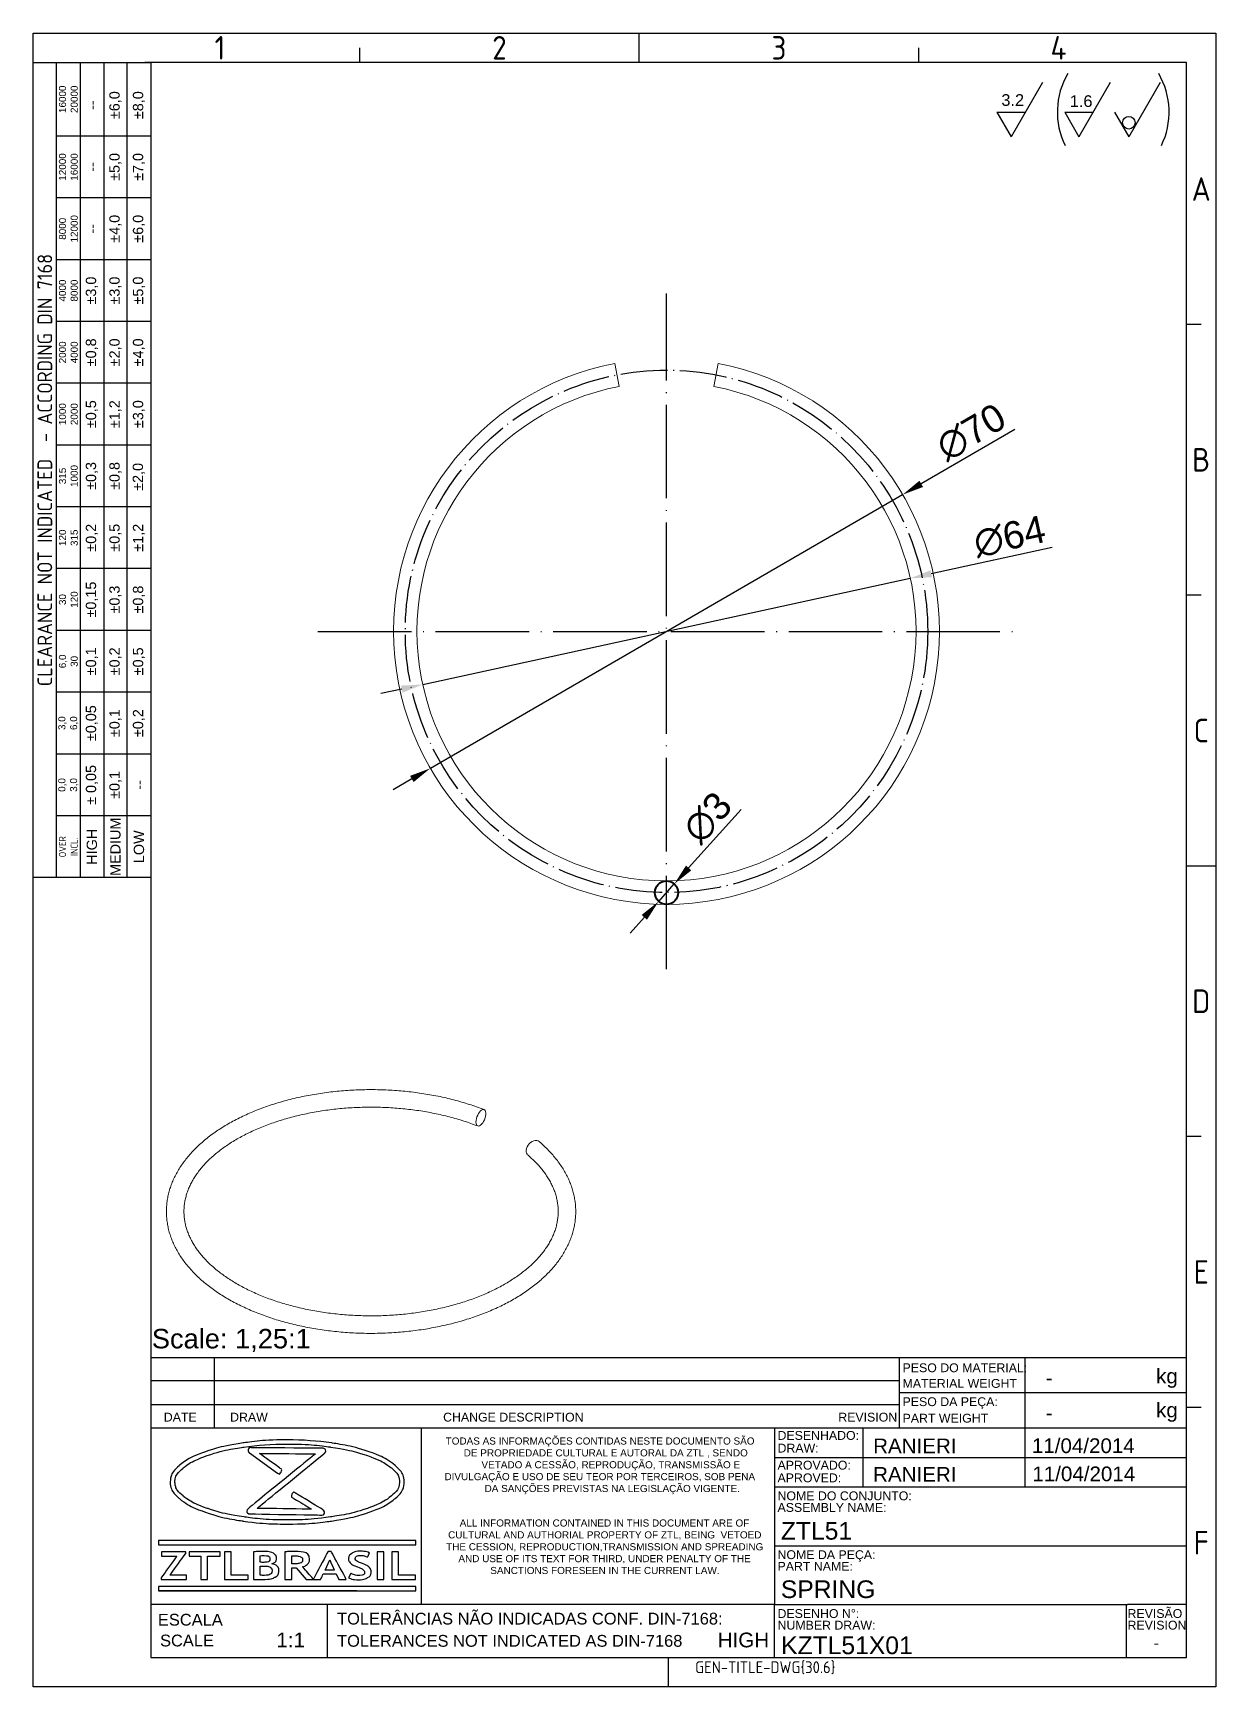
# Model space of a CAD drawing. Header units: millimetres. Extents: x 4502 to 4654, y 1307 to 1519.
import ezdxf
from ezdxf.enums import TextEntityAlignment as Align

# ---------------------------------------------------------------- set-up
doc = ezdxf.new("R2010")
doc.units = ezdxf.units.MM
doc.linetypes.add('ACAD_ISO02W100', pattern=[15, 12, -3])
doc.linetypes.add('ACAD_ISO04W100', pattern=[30, 24, -3, 0, -3])
for name, color, linetype, lineweight in [('AM_0', 7, 'Continuous', 40), ('AM_4', 1, 'ACAD_ISO04W100', 25), ('AM_5', 5, 'Continuous', 25), ('AM_8', 40, 'ACAD_ISO02W100', 35)]:
    doc.layers.add(name, color=color, linetype=linetype, lineweight=lineweight)
doc.layers.add('Camada 1', color=7, linetype='Continuous')
doc.styles.add('ACISOTS', font='isocp.shx', dxfattribs={"height": 1})
doc.styles.get("Standard").update_dxf_attribs({"font": 'arial.ttf'})
doc.dimstyles.new('ISO-25', dxfattribs={"dimtxt": 3.5, "dimasz": 2.75, "dimexe": 1.25, "dimexo": 0.625, "dimtad": 1, "dimtxsty": 'Standard', "dimcen": 2.5, "dimadec": 0, "dimazin": 0, "dimtfac": 1, "dimtmove": 0, "dimatfit": 3, "dimfxl": 1, "dimarcsym": 0})

msp = doc.modelspace()

# ---------------------------------------------------------------- texts
at = {"color": 135, "lineweight": 25, "style": 'ACISOTS'}
for s, p in [('1', (4526.273, 1517.285)), ('2', (4562.125, 1517.285)), ('3', (4597.978, 1517.285)), ('4', (4633.831, 1517.285)), ('A', (4652.134, 1499.17)), ('B', (4652.134, 1464.45)), ('C', (4652.134, 1429.73)), ('D', (4652.134, 1395.009)), ('E', (4652.134, 1360.289)), ('F', (4652.134, 1325.569))]:
    msp.add_text(s, height=3.019, dxfattribs=at).set_placement(p, align=Align.MIDDLE)
for s, height, p in [('PESO DO MATERIAL:', 1.13219, (4613.83, 1347.441)), ('kg', 1.887, (4646.347, 1345.993)), ('MATERIAL WEIGHT', 1.13219, (4613.83, 1345.436)), ('PESO DA PEÇA:', 1.13219, (4613.83, 1343.09)), ('kg', 1.887, (4646.347, 1341.64)), ('DATE', 1.1322, (4519.076, 1341.109)), ('DRAW', 1.1322, (4527.582, 1341.109)), ('CHANGE DESCRIPTION', 1.13219, (4554.9, 1341.109)), ('REVISION', 1.1322, (4605.583, 1341.109)), ('PART WEIGHT', 1.13219, (4613.83, 1340.977)), ('DESENHADO:', 1.1322, (4597.792, 1338.763)), ('DRAW:', 1.1322, (4597.792, 1337.134)), ('APROVADO:', 1.1322, (4597.792, 1334.95)), ('APROVED:', 1.1322, (4597.792, 1333.321)), ('NOME DO CONJUNTO:', 1.13219, (4597.792, 1331.017)), ('ASSEMBLY NAME:', 1.13219, (4597.792, 1329.527)), ('NOME DA PEÇA:', 1.13219, (4597.792, 1323.47)), ('PART NAME:', 1.1322, (4597.792, 1321.979)), ('REVISÃO', 1.1322, (4642.682, 1315.922)), ('ESCALA', 1.5096, (4518.319, 1314.939)), ('TOLERÂNCIAS NÃO INDICADAS CONF. DIN-7168:', 1.50958, (4541.298, 1315.08)), ('DESENHO N%%d:', 1.13219, (4597.792, 1315.922)), ('NUMBER DRAW:', 1.13219, (4597.792, 1314.431)), ('REVISION', 1.1322, (4642.682, 1314.431)), ('SCALE', 1.5096, (4518.592, 1312.272)), ('TOLERANCES NOT INDICATED AS DIN-7168', 1.50958, (4541.298, 1312.231))]:
    msp.add_text(s, height=height).set_placement(p)
at = {"color": 135, "lineweight": 25, "attachment_point": 5, "rotation": 90}
for s, insert, char_height, width in [('16000\\P20000', (4506.837, 1510.681), 0.9057, 9.43488), ('--', (4509.856, 1509.926), 1.3209, 7.9253), ('±6,0', (4512.875, 1509.926), 1.3209, 7.9253), ('±8,0', (4515.895, 1509.926), 1.3209, 7.9253), ('12000\\P16000', (4506.837, 1502.001), 0.9057, 7.9253), ('--', (4509.856, 1502.001), 1.3209, 7.9253), ('±5,0', (4512.875, 1502.001), 1.3209, 7.9253), ('±7,0', (4515.895, 1502.001), 1.3209, 7.9253), ('8000\\P12000', (4506.837, 1494.075), 0.9057, 7.9253), ('±4,0', (4512.875, 1494.075), 1.3209, 7.9253), ('±6,0', (4515.895, 1494.075), 1.3209, 7.9253), ('--', (4509.856, 1494.075), 1.3209, 7.9253), ('{\\Fisocp.shx|c0;CLEARANCE NOT INDICATED  - ACCORDING DIN 7168}', (4503.818, 1463.129), 1.88698, 104.53847), ('4000\\P8000', (4506.837, 1486.15), 0.9057, 7.9253), ('±3,0', (4509.856, 1486.15), 1.3209, 7.9253), ('±3,0', (4512.875, 1486.15), 1.3209, 7.9253), ('±5,0', (4515.895, 1486.15), 1.3209, 7.9253), ('2000\\P4000', (4506.837, 1478.225), 0.9057, 7.9253), ('±0,8', (4509.856, 1478.225), 1.3209, 7.9253), ('±2,0', (4512.875, 1478.225), 1.3209, 7.9253), ('±4,0', (4515.895, 1478.225), 1.3209, 7.9253), ('±0,5', (4509.856, 1470.3), 1.3209, 7.9253), ('±1,2', (4512.875, 1470.3), 1.3209, 7.9253), ('±3,0', (4515.895, 1470.3), 1.3209, 7.9253), ('1000\\P2000', (4506.837, 1470.3), 0.9057, 7.9253), ('315\\P1000', (4506.837, 1462.374), 0.9057, 7.9253), ('±0,3', (4509.856, 1462.374), 1.3209, 7.9253), ('±0,8', (4512.875, 1462.374), 1.3209, 7.9253), ('±2,0', (4515.87, 1462.256), 1.3209, 7.9253), ('120\\P315', (4506.837, 1454.449), 0.9057, 7.9253), ('±0,2', (4509.856, 1454.449), 1.3209, 7.9253), ('±0,5', (4512.875, 1454.449), 1.3209, 7.9253), ('±1,2', (4515.895, 1454.449), 1.3209, 7.9253), ('±0,15', (4509.856, 1446.524), 1.3209, 7.9253), ('30\\P120', (4506.837, 1446.524), 0.9057, 7.9253), ('±0,3', (4512.875, 1446.524), 1.3209, 7.9253), ('±0,8', (4515.895, 1446.524), 1.3209, 7.9253), ('±0,1', (4509.856, 1438.598), 1.3209, 7.9253), ('±0,2', (4512.875, 1438.598), 1.3209, 7.9253), ('±0,5', (4515.895, 1438.598), 1.3209, 7.9253), ('6,0\\P30', (4506.837, 1438.598), 0.9057, 7.9253), ('±0,05', (4509.856, 1430.673), 1.3209, 7.9253), ('±0,1', (4512.875, 1430.673), 1.3209, 7.9253), ('±0,2', (4515.895, 1430.673), 1.3209, 7.9253), ('3,0\\P6,0', (4506.837, 1430.673), 0.9057, 7.9253), ('0,0\\P3,0', (4506.837, 1422.748), 0.9057, 7.9253), ('± 0,05', (4509.856, 1422.748), 1.3209, 7.9253), ('\\pt4.79529;±0,1', (4512.875, 1422.748), 1.32088, 7.9253), ('--', (4515.895, 1422.748), 1.3209, 7.9253), ('HIGH', (4509.856, 1414.822), 1.3209, 7.9253), ('MEDIUM', (4512.875, 1414.822), 1.3209, 7.9253), ('LOW', (4515.895, 1414.822), 1.3209, 7.9253), ('{\\Fisocp.shx|c0;OVER\\PINCL.}', (4506.837, 1414.822), 0.90575, 7.9253)]:
    msp.add_mtext(s, dxfattribs=dict(at, insert=insert, char_height=char_height, width=width))
at = {"ltscale": 0.25, "insert": (4517.54, 1352.991), "char_height": 2.5, "attachment_point": 1}
msp.add_mtext_dynamic_manual_height_columns('Scale: 1,25:1', width=26.74894, gutter_width=12.5, heights=[0], dxfattribs=at)
at = {"linetype": 'Continuous', "char_height": 0.9133, "attachment_point": 1}
for s, width, insert in [('\\pi0.53212;TODAS AS INFORMAÇÕES CONTIDAS NESTE DOCUMENTO SÃO \\P\\pi2.8572;DE PROPRIEDADE CULTURAL E AUTORAL DA ZTL , SENDO \\P\\pi5.1284;VETADO A CESSÃO, REPRODUÇÃO, TRANSMISSÃO E \\P\\pi0.38394;DIVULGAÇÃO E USO DE SEU TEOR POR TERCEIROS, SOB PENA \\P\\pi5.5267;DA SANÇÕES PREVISTAS NA LEGISLAÇÃO VIGENTE.', 57.54943, (4554.689, 1339.072)), ('\\pi2.3426;ALL INFORMATION CONTAINED IN THIS DOCUMENT ARE OF \\P\\pi0.85303;CULTURAL AND AUTHORIAL PROPERTY OF ZTL, BEING  VETOED \\P\\pi0.59481;THE CESSION, REPRODUCTION,TRANSMISSION AND SPREADING \\P\\pi2.17;AND USE OF ITS TEXT FOR THIRD, UNDER PENALTY OF THE \\P\\pi6.2602;SANCTIONS FORESEEN IN THE CURRENT LAW.', 41.77087, (4554.689, 1328.556))]:
    msp.add_mtext_dynamic_manual_height_columns(s, width=width, gutter_width=12.5, heights=[0], dxfattribs=dict(at, insert=insert))
for p in [(4632.179, 1346.723), (4632.179, 1342.232)]:
    msp.add_attdef('-', text='', height=1.887).set_placement(p, align=Align.MIDDLE_LEFT)
for tag, p, height in [('RANIERI', (4610.057, 1337.045), 1.887), ('11/04/2014', (4630.418, 1337.067), 1.887), ('RANIERI', (4610.055, 1333.393), 1.887), ('11/04/2014', (4630.479, 1333.456), 1.887), ('ZTL51', (4598.218, 1325.964), 2.264), ('SPRING', (4598.218, 1318.474), 2.264), ('KZTL51X01', (4598.255, 1311.28), 2.264)]:
    msp.add_attdef(tag, p, '', height=height)
for tag, height, p in [('1:1', 1.887, (4535.35, 1313.098)), ('HIGH', 1.887, (4593.418, 1313.098)), ('-', 1.476, (4646.367, 1312.729))]:
    msp.add_attdef(tag, text='', height=height).set_placement(p, align=Align.MIDDLE_CENTER)
at = {"color": 135, "style": 'ACISOTS'}
msp.add_attdef('GEN-TITLE-DWG{30.6}', (4587.225, 1308.847), '', height=1.51, dxfattribs=at)
at = {"layer": 'AM_5', "char_height": 1.5015, "attachment_point": 1}
for s, insert in [('3.2', (4626.5, 1511.338)), ('1.6', (4635.27, 1511.193))]:
    msp.add_mtext_dynamic_manual_height_columns(s, width=18.23779, gutter_width=12.5, heights=[0], dxfattribs=dict(at, insert=insert))

# ---------------------------------------------------------------- blocks, each defined once
blk = doc.blocks.new('*D21')
at = {"layer": 'AM_5', "color": 0, "lineweight": -2, "ltscale": 0.25, "transparency": 16777216}
for p, q in [((4628.25, 1468.33), (4616.22, 1461.36)), ((4553.27, 1424.89), (4613.84, 1459.98)), ((4550.89, 1423.52), (4548.51, 1422.14))]:
    blk.add_line(p, q, dxfattribs=at)
at = {"layer": 'AM_5', "color": 0, "ltscale": 0.25, "transparency": 16777216}
for points in [[(4615.99, 1461.76), (4616.45, 1460.96), (4613.84, 1459.98)], [(4550.66, 1423.91), (4551.12, 1423.12), (4553.27, 1424.89)]]:
    blk.add_solid(points, dxfattribs=at)
at = {"layer": 'Defpoints', "color": 0, "ltscale": 0.25, "transparency": 16777216}
for p in [(4613.84, 1459.98), (4553.27, 1424.89)]:
    blk.add_point(p, dxfattribs=at)
at = {"layer": 'AM_5', "color": 0, "ltscale": 0.25, "transparency": 16777216, "insert": (4622.64, 1467.98), "char_height": 3.5, "attachment_point": 5, "rotation": 30.0839}
blk.add_mtext('∅70', dxfattribs=at)
blk = doc.blocks.new('*D22')
at = {"layer": 'AM_5', "color": 0, "lineweight": -2, "ltscale": 0.25, "transparency": 16777216}
for p, q in [((4633.01, 1453.21), (4617.51, 1449.84)), ((4552.29, 1435.63), (4614.82, 1449.25)), ((4549.6, 1435.04), (4546.91, 1434.46))]:
    blk.add_line(p, q, dxfattribs=at)
at = {"layer": 'AM_5', "color": 0, "ltscale": 0.25, "transparency": 16777216}
for points in [[(4617.41, 1450.28), (4617.6, 1449.39), (4614.82, 1449.25)], [(4549.5, 1435.49), (4549.7, 1434.59), (4552.29, 1435.63)]]:
    blk.add_solid(points, dxfattribs=at)
at = {"layer": 'Defpoints', "color": 0, "ltscale": 0.25, "transparency": 16777216}
for p in [(4614.82, 1449.25), (4552.29, 1435.63)]:
    blk.add_point(p, dxfattribs=at)
at = {"layer": 'AM_5', "color": 0, "ltscale": 0.25, "transparency": 16777216, "insert": (4627.56, 1454.59), "char_height": 3.5, "attachment_point": 5, "rotation": 12.2905}
blk.add_mtext('∅64', dxfattribs=at)
blk = doc.blocks.new('*D23')
at = {"layer": 'AM_5', "color": 0, "lineweight": -2, "ltscale": 0.25, "transparency": 16777216}
for p, q in [((4593.14, 1419.62), (4586.39, 1412.1)), ((4582.55, 1407.82), (4584.55, 1410.05)), ((4580.71, 1405.78), (4578.88, 1403.73))]:
    blk.add_line(p, q, dxfattribs=at)
at = {"layer": 'AM_5', "color": 0, "ltscale": 0.25, "transparency": 16777216}
for points in [[(4586.05, 1412.41), (4586.73, 1411.79), (4584.55, 1410.05)], [(4580.37, 1406.08), (4581.05, 1405.47), (4582.55, 1407.82)]]:
    blk.add_solid(points, dxfattribs=at)
at = {"layer": 'Defpoints', "color": 0, "ltscale": 0.25, "transparency": 16777216}
for p in [(4584.55, 1410.05), (4582.55, 1407.82)]:
    blk.add_point(p, dxfattribs=at)
at = {"layer": 'AM_5', "color": 0, "ltscale": 0.25, "transparency": 16777216, "insert": (4588.82, 1418.56), "char_height": 3.5, "attachment_point": 5, "rotation": 48.0789}
blk.add_mtext('∅3', dxfattribs=at)

# ---------------------------------------------------------------- dimensions: what is measured, and where the dimension line sits
at = {"layer": 'AM_5', "ltscale": 0.25}
for p1, p2, picture, middle in [((4553.267, 1424.894), (4613.838, 1459.982), '*D21', (4623.901, 1465.812)), ((4552.286, 1435.626), (4614.819, 1449.25), '*D22', (4628.096, 1452.142))]:
    dim = msp.add_diameter_dim_2p(p1=p1, p2=p2, dimstyle='ISO-25', dxfattribs=at)
    dim.commit()
    dim.dimension.update_dxf_attribs({"geometry": picture, "text_midpoint": middle, "dimtype": 163})
dim = msp.add_diameter_dim_2p(p1=(4582.55, 1407.822), p2=(4584.555, 1410.054), dimstyle='ISO-25', dxfattribs=at)
dim.commit()
dim.dimension.update_dxf_attribs({"geometry": '*D23', "text_midpoint": (4588.818, 1418.559)})

# ---------------------------------------------------------------- linework, layer by layer
at = {"color": 135, "lineweight": 25}
for p, q in [((4502.308, 1307.076), (4502.308, 1519.172)), ((4502.308, 1519.172), (4654.021, 1519.172)), ((4580.052, 1515.398), (4580.052, 1519.172)), ((4654.021, 1519.172), (4654.021, 1307.076)), ((4544.199, 1515.398), (4544.199, 1517.285)), ((4615.904, 1515.398), (4615.904, 1517.285)), ((4505.327, 1410.86), (4505.327, 1515.398)), ((4508.347, 1515.398), (4508.347, 1410.86)), ((4511.366, 1515.398), (4511.366, 1410.86)), ((4514.385, 1410.86), (4514.385, 1515.398)), ((4517.404, 1505.963), (4505.327, 1505.963)), ((4517.404, 1498.038), (4505.327, 1498.038)), ((4517.404, 1490.113), (4505.327, 1490.113)), ((4517.404, 1482.188), (4505.327, 1482.188)), ((4652.134, 1481.81), (4650.247, 1481.81)), ((4517.404, 1474.262), (4505.327, 1474.262)), ((4517.404, 1466.337), (4505.327, 1466.337)), ((4517.404, 1458.412), (4505.327, 1458.412)), ((4517.404, 1450.486), (4505.327, 1450.486)), ((4652.134, 1447.09), (4650.247, 1447.09)), ((4517.404, 1442.561), (4505.327, 1442.561)), ((4517.404, 1434.636), (4505.327, 1434.636)), ((4517.404, 1426.71), (4505.327, 1426.71)), ((4517.404, 1418.785), (4505.327, 1418.785)), ((4650.247, 1412.369), (4654.021, 1412.369)), ((4652.134, 1377.649), (4650.247, 1377.649)), ((4652.134, 1342.929), (4650.247, 1342.929)), ((4583.826, 1307.076), (4583.826, 1310.85)), ((4654.021, 1307.076), (4502.308, 1307.076))]:
    msp.add_line(p, q, dxfattribs=at)
for p, q in [((4650.247, 1515.398), (4516.649, 1515.398)), ((4517.404, 1515.398), (4517.404, 1310.85)), ((4650.247, 1310.85), (4650.247, 1515.398)), ((4517.404, 1349.344), (4650.247, 1349.344)), ((4517.404, 1349.344), (4517.404, 1310.85)), ((4517.404, 1349.344), (4613.45, 1349.344)), ((4525.558, 1340.287), (4525.558, 1349.344)), ((4613.45, 1340.287), (4613.45, 1349.344)), ((4629.491, 1349.344), (4629.491, 1344.816)), ((4650.247, 1310.85), (4650.247, 1349.344)), ((4613.45, 1346.325), (4517.404, 1346.325)), ((4613.45, 1344.816), (4650.247, 1344.816)), ((4629.491, 1344.816), (4629.491, 1340.287)), ((4517.404, 1343.306), (4613.45, 1343.306)), ((4517.404, 1340.287), (4597.412, 1340.287)), ((4552.074, 1340.287), (4552.074, 1317.643)), ((4597.412, 1340.287), (4597.412, 1325.946)), ((4597.412, 1340.287), (4650.247, 1340.287)), ((4608.734, 1340.287), (4608.734, 1332.739)), ((4629.491, 1340.287), (4629.491, 1332.739)), ((4597.412, 1336.513), (4650.247, 1336.513)), ((4597.412, 1332.739), (4650.247, 1332.739)), ((4597.412, 1325.946), (4597.412, 1317.643)), ((4597.412, 1325.191), (4650.247, 1325.191)), ((4597.412, 1317.643), (4517.404, 1317.643)), ((4540.048, 1317.643), (4540.048, 1310.85)), ((4597.412, 1310.85), (4597.412, 1317.643)), ((4597.412, 1317.643), (4642.699, 1317.643)), ((4642.514, 1317.643), (4642.514, 1310.85)), ((4650.247, 1317.643), (4642.699, 1317.643)), ((4517.404, 1310.85), (4650.247, 1310.85)), ((4517.404, 1310.85), (4650.247, 1310.85))]:
    msp.add_line(p, q)
at = {"color": 7, "linetype": 'Continuous', "lineweight": 15}
for p, q in [((4577.493, 1473.859), (4576.925, 1476.805)), ((4590.18, 1476.805), (4589.612, 1473.859))]:
    msp.add_line(p, q, dxfattribs=at)
at = {"color": 135, "lineweight": 25}
msp.add_lwpolyline([(4517.404, 1515.398), (4517.404, 1410.86), (4502.308, 1410.86), (4502.308, 1515.398)], close=True, dxfattribs=at)
at = {"color": 7, "linetype": 'Continuous', "lineweight": 15, "flags": 128}
for points in [[(4559.111, 1379.522), (4559.126, 1379.732), (4559.169, 1379.957), (4559.24, 1380.188), (4559.333, 1380.412), (4559.446, 1380.62), (4559.573, 1380.801), (4559.707, 1380.948), (4559.844, 1381.053), (4559.975, 1381.112), (4560.095, 1381.122), (4560.199, 1381.082), (4560.282, 1380.994), (4560.339, 1380.863), (4560.368, 1380.694), (4560.368, 1380.495), (4560.339, 1380.276), (4560.282, 1380.047), (4560.199, 1379.819), (4560.095, 1379.601), (4559.975, 1379.406), (4559.844, 1379.24), (4559.707, 1379.114), (4559.573, 1379.031), (4559.446, 1378.996), (4559.333, 1379.012), (4559.24, 1379.076), (4559.169, 1379.186), (4559.126, 1379.337), (4559.111, 1379.522)], [(4567.2, 1377.032), (4567.073, 1377.111), (4566.907, 1377.158), (4566.719, 1377.158), (4566.521, 1377.113), (4566.319, 1377.023), (4566.125, 1376.894), (4565.947, 1376.732), (4565.794, 1376.543), (4565.672, 1376.337), (4565.587, 1376.124), (4565.544, 1375.913), (4565.544, 1375.714), (4565.587, 1375.537), (4565.672, 1375.39), (4565.74, 1375.32)]]:
    msp.add_lwpolyline(points, dxfattribs=at)
at = {"color": 7, "linetype": 'Continuous', "lineweight": 15}
for radius in [35, 32]:
    msp.add_arc((4583.552, 1442.438), radius, 100.91588, 79.08412, dxfattribs=at)
for points, knots in [([(4560.151, 1381.108), (4559.989, 1381.17), (4559.521, 1381.35), (4558.728, 1381.631), (4557.766, 1381.941), (4556.783, 1382.226), (4555.781, 1382.487), (4554.763, 1382.723), (4553.728, 1382.934), (4552.68, 1383.119), (4551.62, 1383.278), (4550.55, 1383.411), (4549.472, 1383.518), (4548.387, 1383.598), (4547.298, 1383.651), (4546.206, 1383.678), (4545.113, 1383.678), (4544.021, 1383.651), (4542.932, 1383.597), (4541.847, 1383.517), (4540.769, 1383.411), (4539.699, 1383.278), (4538.639, 1383.118), (4537.591, 1382.933), (4536.557, 1382.723), (4535.539, 1382.487), (4534.537, 1382.226), (4533.554, 1381.94), (4532.592, 1381.63), (4531.652, 1381.296), (4530.736, 1380.939), (4529.845, 1380.56), (4528.982, 1380.158), (4528.146, 1379.734), (4527.341, 1379.289), (4526.567, 1378.823), (4525.826, 1378.338), (4525.119, 1377.834), (4524.448, 1377.311), (4523.814, 1376.771), (4523.219, 1376.215), (4522.663, 1375.643), (4522.148, 1375.056), (4521.675, 1374.456), (4521.244, 1373.845), (4520.858, 1373.222), (4520.516, 1372.591), (4520.22, 1371.951), (4519.969, 1371.305), (4519.764, 1370.654), (4519.605, 1370), (4519.492, 1369.342), (4519.425, 1368.684), (4519.404, 1368.025), (4519.428, 1367.367), (4519.498, 1366.711), (4519.613, 1366.058), (4519.773, 1365.408), (4519.978, 1364.763), (4520.228, 1364.124), (4520.523, 1363.491), (4520.862, 1362.866), (4521.244, 1362.25), (4521.67, 1361.644), (4522.139, 1361.049), (4522.65, 1360.466), (4523.201, 1359.897), (4523.792, 1359.343), (4524.422, 1358.804), (4525.09, 1358.283), (4525.793, 1357.779), (4526.531, 1357.294), (4527.303, 1356.828), (4528.106, 1356.382), (4528.939, 1355.958), (4529.801, 1355.554), (4530.69, 1355.174), (4531.605, 1354.815), (4532.544, 1354.481), (4533.505, 1354.169), (4534.487, 1353.882), (4535.488, 1353.62), (4536.506, 1353.383), (4537.539, 1353.171), (4538.587, 1352.984), (4539.646, 1352.824), (4540.716, 1352.69), (4541.794, 1352.582), (4542.878, 1352.5), (4543.967, 1352.446), (4545.059, 1352.417), (4546.152, 1352.416), (4547.244, 1352.441), (4548.334, 1352.494), (4549.419, 1352.572), (4550.497, 1352.677), (4551.567, 1352.809), (4552.628, 1352.967), (4553.676, 1353.15), (4554.711, 1353.36), (4555.731, 1353.595), (4556.733, 1353.854), (4557.717, 1354.139), (4558.68, 1354.447), (4559.621, 1354.78), (4560.539, 1355.135), (4561.431, 1355.514), (4562.296, 1355.915), (4563.133, 1356.338), (4563.94, 1356.782), (4564.716, 1357.246), (4565.458, 1357.73), (4566.167, 1358.234), (4566.84, 1358.755), (4567.476, 1359.294), (4568.074, 1359.85), (4568.632, 1360.421), (4569.149, 1361.007), (4569.624, 1361.606), (4570.057, 1362.217), (4570.445, 1362.839), (4570.789, 1363.47), (4571.088, 1364.109), (4571.341, 1364.755), (4571.549, 1365.405), (4571.71, 1366.06), (4571.826, 1366.717), (4571.895, 1367.376), (4571.919, 1368.035), (4571.897, 1368.693), (4571.83, 1369.349), (4571.717, 1370.002), (4571.559, 1370.652), (4571.356, 1371.297), (4571.109, 1371.937), (4570.816, 1372.57), (4570.48, 1373.196), (4570.1, 1373.812), (4569.676, 1374.419), (4569.209, 1375.014), (4568.701, 1375.598), (4568.151, 1376.167), (4567.647, 1376.644), (4567.32, 1376.928), (4567.2, 1377.031)], [0, 0, 0, 0, 0.0037776, 0.0109284, 0.0180762, 0.0252209, 0.0323627, 0.0395017, 0.0466381, 0.0537722, 0.0609043, 0.0680346, 0.0751635, 0.0822912, 0.0894181, 0.0965445, 0.1036706, 0.1107969, 0.1179235, 0.1250507, 0.132179, 0.1393085, 0.1464396, 0.1535727, 0.1607079, 0.1678458, 0.1749864, 0.1821301, 0.1892771, 0.1964277, 0.2035819, 0.2107397, 0.2179013, 0.2250663, 0.2322345, 0.2394053, 0.2465778, 0.2537508, 0.2609223, 0.2680902, 0.2752521, 0.2824047, 0.2895446, 0.296668, 0.3037709, 0.3108494, 0.3179001, 0.3249204, 0.3319089, 0.3388656, 0.3457924, 0.3526927, 0.3595718, 0.3664361, 0.3732931, 0.380149, 0.3870107, 0.3938854, 0.4007796, 0.4076986, 0.4146458, 0.4216233, 0.4286313, 0.4356688, 0.4427335, 0.4498223, 0.4569315, 0.4640575, 0.4711966, 0.4783454, 0.485501, 0.4926608, 0.4998229, 0.5069852, 0.5141465, 0.5213059, 0.5284629, 0.5356169, 0.542768, 0.5499159, 0.5570608, 0.5642027, 0.5713419, 0.5784784, 0.5856127, 0.5927448, 0.5998753, 0.6070042, 0.614132, 0.6212589, 0.6283853, 0.6355114, 0.6426377, 0.6497643, 0.6568915, 0.6640197, 0.6711491, 0.6782801, 0.6854131, 0.6925482, 0.6996859, 0.7068264, 0.7139699, 0.7211168, 0.7282671, 0.7354211, 0.7425788, 0.7497402, 0.756905, 0.764073, 0.7712437, 0.7784162, 0.7855892, 0.7927608, 0.799929, 0.8070912, 0.8142444, 0.8213851, 0.8285095, 0.8356136, 0.8426935, 0.8497457, 0.8567676, 0.8637578, 0.8707161, 0.8776444, 0.884546, 0.8914261, 0.898291, 0.9051481, 0.912004, 0.9188652, 0.925739, 0.9326321, 0.9395496, 0.9464953, 0.9534712, 0.9604776, 0.9675136, 0.974577, 0.9816645, 0.9887728, 0.995898, 1, 1, 1, 1]), ([(4565.74, 1375.32), (4565.837, 1375.235), (4566.121, 1374.99), (4566.561, 1374.575), (4567.048, 1374.071), (4567.494, 1373.558), (4567.9, 1373.035), (4568.265, 1372.505), (4568.589, 1371.968), (4568.872, 1371.424), (4569.112, 1370.874), (4569.311, 1370.319), (4569.466, 1369.758), (4569.578, 1369.193), (4569.646, 1368.624), (4569.669, 1368.052), (4569.647, 1367.478), (4569.579, 1366.905), (4569.466, 1366.333), (4569.307, 1365.765), (4569.105, 1365.201), (4568.859, 1364.644), (4568.57, 1364.093), (4568.24, 1363.55), (4567.867, 1363.015), (4567.454, 1362.489), (4567.001, 1361.973), (4566.509, 1361.468), (4565.977, 1360.973), (4565.408, 1360.492), (4564.802, 1360.023), (4564.159, 1359.568), (4563.481, 1359.129), (4562.77, 1358.705), (4562.026, 1358.298), (4561.25, 1357.909), (4560.445, 1357.539), (4559.611, 1357.188), (4558.75, 1356.857), (4557.864, 1356.547), (4556.954, 1356.259), (4556.023, 1355.993), (4555.071, 1355.75), (4554.101, 1355.53), (4553.115, 1355.335), (4552.114, 1355.163), (4551.1, 1355.017), (4550.076, 1354.895), (4549.044, 1354.799), (4548.005, 1354.728), (4546.961, 1354.683), (4545.915, 1354.664), (4544.868, 1354.671), (4543.822, 1354.703), (4542.781, 1354.762), (4541.745, 1354.846), (4540.716, 1354.955), (4539.697, 1355.089), (4538.69, 1355.249), (4537.696, 1355.433), (4536.718, 1355.641), (4535.757, 1355.873), (4534.815, 1356.128), (4533.894, 1356.405), (4532.996, 1356.705), (4532.123, 1357.026), (4531.276, 1357.367), (4530.456, 1357.728), (4529.666, 1358.109), (4528.907, 1358.507), (4528.18, 1358.922), (4527.487, 1359.354), (4526.828, 1359.801), (4526.205, 1360.262), (4525.619, 1360.736), (4525.071, 1361.222), (4524.562, 1361.72), (4524.092, 1362.228), (4523.662, 1362.745), (4523.272, 1363.27), (4522.923, 1363.803), (4522.615, 1364.343), (4522.35, 1364.889), (4522.126, 1365.442), (4521.945, 1365.999), (4521.806, 1366.562), (4521.712, 1367.129), (4521.662, 1367.699), (4521.657, 1368.272), (4521.698, 1368.846), (4521.784, 1369.419), (4521.915, 1369.989), (4522.091, 1370.556), (4522.311, 1371.117), (4522.574, 1371.672), (4522.88, 1372.22), (4523.227, 1372.76), (4523.616, 1373.291), (4524.045, 1373.813), (4524.514, 1374.325), (4525.022, 1374.826), (4525.569, 1375.315), (4526.153, 1375.792), (4526.774, 1376.255), (4527.431, 1376.704), (4528.122, 1377.137), (4528.847, 1377.554), (4529.604, 1377.954), (4530.391, 1378.336), (4531.208, 1378.699), (4532.053, 1379.042), (4532.924, 1379.364), (4533.82, 1379.665), (4534.739, 1379.945), (4535.679, 1380.201), (4536.638, 1380.435), (4537.615, 1380.645), (4538.607, 1380.831), (4539.613, 1380.993), (4540.631, 1381.129), (4541.659, 1381.241), (4542.694, 1381.327), (4543.735, 1381.387), (4544.78, 1381.422), (4545.827, 1381.43), (4546.874, 1381.413), (4547.918, 1381.371), (4548.957, 1381.302), (4549.991, 1381.208), (4551.016, 1381.089), (4552.03, 1380.944), (4553.032, 1380.775), (4554.02, 1380.581), (4554.992, 1380.363), (4555.945, 1380.122), (4556.879, 1379.858), (4557.791, 1379.571), (4558.609, 1379.289), (4559.114, 1379.095), (4559.332, 1379.012)], [0, 0, 0, 0, 0.0037886, 0.0110391, 0.018294, 0.0255601, 0.0328421, 0.0401458, 0.0474774, 0.0548437, 0.0622515, 0.0697068, 0.0772138, 0.0847732, 0.0923811, 0.1000278, 0.1076981, 0.1153698, 0.1230201, 0.1306333, 0.1381991, 0.1457133, 0.1531765, 0.1605926, 0.1679678, 0.1753089, 0.1826226, 0.1899152, 0.1971921, 0.2044579, 0.2117165, 0.2189709, 0.2262235, 0.2334759, 0.2407293, 0.2479847, 0.255243, 0.2625046, 0.2697698, 0.2770388, 0.2843115, 0.2915878, 0.2988676, 0.3061506, 0.3134366, 0.3207252, 0.3280162, 0.3353092, 0.3426039, 0.3498999, 0.3571969, 0.3644945, 0.3717924, 0.3790902, 0.3863875, 0.3936838, 0.4009788, 0.4082722, 0.4155636, 0.4228527, 0.4301391, 0.4374224, 0.4447025, 0.4519789, 0.4592514, 0.4665199, 0.4737841, 0.4810439, 0.4882996, 0.4955511, 0.502799, 0.5100439, 0.5172867, 0.5245286, 0.531771, 0.5390158, 0.5462659, 0.5535248, 0.5607966, 0.5680866, 0.5754006, 0.5827453, 0.5901274, 0.5975536, 0.6050293, 0.6125574, 0.620137, 0.6277618, 0.6354201, 0.6430947, 0.65076, 0.6583971, 0.6659922, 0.6735376, 0.681031, 0.6884747, 0.6958737, 0.7032344, 0.7105638, 0.7178683, 0.725154, 0.7324259, 0.7396884, 0.746945, 0.7541985, 0.7614509, 0.7687035, 0.7759576, 0.7832141, 0.7904737, 0.7977367, 0.8050034, 0.8122739, 0.8195481, 0.8268258, 0.8341069, 0.8413911, 0.8486782, 0.8559678, 0.8632597, 0.8705534, 0.8778487, 0.8851451, 0.8924424, 0.8997402, 0.9070381, 0.9143357, 0.9216326, 0.9289284, 0.9362229, 0.9435155, 0.950806, 0.9580941, 0.9653793, 0.9726614, 0.97994, 0.9872149, 0.9944858, 1, 1, 1, 1])]:
    msp.add_open_spline(points, degree=3, knots=knots, dxfattribs=at)
at = {"layer": 'AM_0', "ltscale": 0.25}
msp.add_circle((4583.552, 1408.938), 1.5, dxfattribs=at)
at = {"layer": 'AM_4', "ltscale": 0.5}
for p, q in [((4583.552, 1399.107), (4583.552, 1485.769)), ((4538.825, 1442.438), (4628.28, 1442.438))]:
    msp.add_line(p, q, dxfattribs=at)
at = {"layer": 'AM_4', "ltscale": 0.25}
msp.add_circle((4583.552, 1442.438), 33.5, dxfattribs=at)
at = {"layer": 'AM_5'}
for p, q in [((4631.774, 1512.836), (4627.761, 1505.884)), ((4640.465, 1512.836), (4636.452, 1505.884)), ((4646.856, 1512.836), (4642.842, 1505.884)), ((4625.937, 1509.044), (4629.585, 1509.044)), ((4625.937, 1509.044), (4627.761, 1505.884)), ((4634.628, 1509.044), (4638.276, 1509.044)), ((4634.628, 1509.044), (4636.452, 1505.884)), ((4641.018, 1509.044), (4642.842, 1505.884))]:
    msp.add_line(p, q, dxfattribs=at)
msp.add_circle((4642.849, 1507.675), 0.809, dxfattribs=at)
for centre, start, end in [((4643.502, 1509.037), 149.81687, 205.95777), ((4638.192, 1509.037), 334.04223, 30.18313)]:
    msp.add_arc(centre, 9.824, start, end, dxfattribs=at)
at = {"layer": 'AM_8', "color": 0, "linetype": 'Continuous'}
msp.add_line((4518.404, 1319.41), (4543.844, 1319.41), dxfattribs=at)
at = {"layer": 'Camada 1'}
for points, knots in [([(4534.909, 1338.758), (4536.912, 1338.758), (4538.827, 1338.618), (4540.576, 1338.364), (4540.576, 1338.364), (4542.394, 1338.1), (4544.034, 1337.713), (4545.409, 1337.233), (4545.409, 1337.233), (4546.82, 1336.74), (4547.959, 1336.146), (4548.738, 1335.48), (4548.738, 1335.48), (4549.496, 1334.832), (4549.915, 1334.116), (4549.915, 1333.358), (4549.915, 1333.358), (4549.915, 1332.601), (4549.496, 1331.884), (4548.738, 1331.236), (4548.738, 1331.236), (4547.959, 1330.571), (4546.82, 1329.976), (4545.409, 1329.483), (4545.409, 1329.483), (4544.034, 1329.003), (4542.394, 1328.616), (4540.576, 1328.353), (4540.576, 1328.353), (4538.827, 1328.099), (4536.912, 1327.958), (4534.909, 1327.958), (4534.909, 1327.958), (4532.906, 1327.958), (4530.991, 1328.099), (4529.242, 1328.353), (4529.242, 1328.353), (4527.424, 1328.616), (4525.785, 1329.003), (4524.41, 1329.483), (4524.41, 1329.483), (4522.998, 1329.976), (4521.859, 1330.571), (4521.08, 1331.236), (4521.08, 1331.236), (4520.322, 1331.884), (4519.903, 1332.601), (4519.903, 1333.358), (4519.903, 1333.358), (4519.903, 1334.116), (4520.322, 1334.832), (4521.08, 1335.48), (4521.08, 1335.48), (4521.859, 1336.146), (4522.998, 1336.74), (4524.41, 1337.233), (4524.41, 1337.233), (4525.785, 1337.713), (4527.424, 1338.1), (4529.242, 1338.364), (4529.242, 1338.364), (4530.991, 1338.618), (4532.906, 1338.758), (4534.909, 1338.758)], [0, 0, 0, 0, 0.0588235, 0.0588235, 0.0588235, 0.0882353, 0.1176471, 0.1176471, 0.1176471, 0.1470588, 0.1764706, 0.1764706, 0.1764706, 0.2058824, 0.2352941, 0.2352941, 0.2352941, 0.2647059, 0.2941176, 0.2941176, 0.2941176, 0.3235294, 0.3529412, 0.3529412, 0.3529412, 0.3823529, 0.4117647, 0.4117647, 0.4117647, 0.4411765, 0.4705882, 0.4705882, 0.4705882, 0.5, 0.5294118, 0.5294118, 0.5294118, 0.5588235, 0.5882353, 0.5882353, 0.5882353, 0.6176471, 0.6470588, 0.6470588, 0.6470588, 0.6764706, 0.7058824, 0.7058824, 0.7058824, 0.7352941, 0.7647059, 0.7647059, 0.7647059, 0.7941176, 0.8235294, 0.8235294, 0.8235294, 0.8529412, 0.8823529, 0.8823529, 0.8823529, 0.9411765, 1, 1, 1, 1]), ([(4534.909, 1338.225), (4532.941, 1338.225), (4531.063, 1338.088), (4529.35, 1337.84), (4529.35, 1337.84), (4527.57, 1337.583), (4525.969, 1337.205), (4524.629, 1336.738), (4524.629, 1336.738), (4523.325, 1336.282), (4522.274, 1335.745), (4521.558, 1335.154), (4521.558, 1335.154), (4520.879, 1334.594), (4520.504, 1333.987), (4520.504, 1333.358), (4520.504, 1333.358), (4520.504, 1332.73), (4520.879, 1332.122), (4521.558, 1331.562), (4521.558, 1331.562), (4522.274, 1330.971), (4523.325, 1330.434), (4524.629, 1329.979), (4524.629, 1329.979), (4525.969, 1329.511), (4527.57, 1329.134), (4529.35, 1328.876), (4529.35, 1328.876), (4531.063, 1328.628), (4532.941, 1328.491), (4534.909, 1328.491), (4534.909, 1328.491), (4536.878, 1328.491), (4538.756, 1328.628), (4540.468, 1328.876), (4540.468, 1328.876), (4542.248, 1329.134), (4543.849, 1329.511), (4545.189, 1329.979), (4545.189, 1329.979), (4546.493, 1330.434), (4547.544, 1330.971), (4548.26, 1331.562), (4548.26, 1331.562), (4548.939, 1332.122), (4549.314, 1332.73), (4549.314, 1333.358), (4549.314, 1333.358), (4549.314, 1333.987), (4548.939, 1334.594), (4548.26, 1335.154), (4548.26, 1335.154), (4547.544, 1335.745), (4546.493, 1336.282), (4545.189, 1336.738), (4545.189, 1336.738), (4543.849, 1337.205), (4542.248, 1337.583), (4540.468, 1337.84), (4540.468, 1337.84), (4538.755, 1338.088), (4536.877, 1338.225), (4534.909, 1338.225)], [0, 0, 0, 0, 0.0588235, 0.0588235, 0.0588235, 0.0882353, 0.1176471, 0.1176471, 0.1176471, 0.1470588, 0.1764706, 0.1764706, 0.1764706, 0.2058824, 0.2352941, 0.2352941, 0.2352941, 0.2647059, 0.2941176, 0.2941176, 0.2941176, 0.3235294, 0.3529412, 0.3529412, 0.3529412, 0.3823529, 0.4117647, 0.4117647, 0.4117647, 0.4411765, 0.4705882, 0.4705882, 0.4705882, 0.5, 0.5294118, 0.5294118, 0.5294118, 0.5588235, 0.5882353, 0.5882353, 0.5882353, 0.6176471, 0.6470588, 0.6470588, 0.6470588, 0.6764706, 0.7058824, 0.7058824, 0.7058824, 0.7352941, 0.7647059, 0.7647059, 0.7647059, 0.7941176, 0.8235294, 0.8235294, 0.8235294, 0.8529412, 0.8823529, 0.8823529, 0.8823529, 0.9411765, 1, 1, 1, 1]), ([(4533.661, 1334.508), (4533.661, 1334.508), (4530.066, 1337.084), (4530.066, 1337.084), (4530.066, 1337.084), (4529.798, 1337.276), (4529.907, 1337.763), (4530.222, 1337.76), (4530.222, 1337.76), (4530.222, 1337.76), (4539.507, 1337.685), (4539.507, 1337.685), (4539.507, 1337.685), (4539.812, 1337.683), (4539.925, 1337.223), (4539.676, 1337.021), (4539.676, 1337.021), (4539.676, 1337.021), (4531.032, 1329.979), (4531.032, 1329.979), (4531.032, 1329.979), (4531.032, 1329.979), (4538.038, 1329.866), (4538.038, 1329.866), (4538.038, 1329.866), (4538.038, 1329.866), (4535.682, 1331.286), (4535.682, 1331.286), (4535.682, 1331.286), (4535.527, 1331.379), (4535.372, 1331.472), (4535.507, 1331.796), (4535.507, 1331.796), (4535.642, 1332.12), (4535.797, 1332.027), (4535.952, 1331.933), (4535.952, 1331.933), (4535.952, 1331.933), (4539.484, 1329.805), (4539.484, 1329.805), (4539.484, 1329.805), (4539.773, 1329.631), (4539.671, 1329.112), (4539.346, 1329.118), (4539.346, 1329.118), (4539.346, 1329.118), (4530.061, 1329.267), (4530.061, 1329.267), (4530.061, 1329.267), (4529.757, 1329.272), (4529.646, 1329.73), (4529.894, 1329.932), (4529.894, 1329.932), (4529.894, 1329.932), (4538.529, 1336.966), (4538.529, 1336.966), (4538.529, 1336.966), (4538.529, 1336.966), (4531.332, 1337.024), (4531.332, 1337.024), (4531.332, 1337.024), (4531.332, 1337.024), (4533.971, 1335.133), (4533.971, 1335.133), (4533.971, 1335.133), (4534.118, 1335.027), (4534.266, 1334.922), (4534.11, 1334.61), (4534.11, 1334.61), (4533.955, 1334.297), (4533.808, 1334.402), (4533.661, 1334.508)], [0, 0, 0, 0, 0.0526316, 0.0526316, 0.0526316, 0.0789474, 0.1052632, 0.1052632, 0.1052632, 0.1315789, 0.1578947, 0.1578947, 0.1578947, 0.1842105, 0.2105263, 0.2105263, 0.2105263, 0.2368421, 0.2631579, 0.2631579, 0.2631579, 0.2894737, 0.3157895, 0.3157895, 0.3157895, 0.3421053, 0.3684211, 0.3684211, 0.3684211, 0.3947368, 0.4210526, 0.4210526, 0.4210526, 0.4473684, 0.4736842, 0.4736842, 0.4736842, 0.5, 0.5263158, 0.5263158, 0.5263158, 0.5526316, 0.5789474, 0.5789474, 0.5789474, 0.6052632, 0.6315789, 0.6315789, 0.6315789, 0.6578947, 0.6842105, 0.6842105, 0.6842105, 0.7105263, 0.7368421, 0.7368421, 0.7368421, 0.7631579, 0.7894737, 0.7894737, 0.7894737, 0.8157895, 0.8421053, 0.8421053, 0.8421053, 0.8684211, 0.8947368, 0.8947368, 0.8947368, 0.9473684, 1, 1, 1, 1]), ([(4518.468, 1325.875), (4518.468, 1325.875), (4551.35, 1325.875), (4551.35, 1325.875), (4551.35, 1325.875), (4551.35, 1325.875), (4551.414, 1325.875), (4551.414, 1325.875), (4551.414, 1325.875), (4551.414, 1325.875), (4551.414, 1325.81), (4551.414, 1325.81), (4551.414, 1325.81), (4551.414, 1325.81), (4551.414, 1325.382), (4551.414, 1325.382), (4551.414, 1325.382), (4551.414, 1325.382), (4551.414, 1325.318), (4551.414, 1325.318), (4551.414, 1325.318), (4551.414, 1325.318), (4551.35, 1325.318), (4551.35, 1325.318), (4551.35, 1325.318), (4551.35, 1325.318), (4518.468, 1325.318), (4518.468, 1325.318), (4518.468, 1325.318), (4518.468, 1325.318), (4518.404, 1325.318), (4518.404, 1325.318), (4518.404, 1325.318), (4518.404, 1325.318), (4518.404, 1325.382), (4518.404, 1325.382), (4518.404, 1325.382), (4518.404, 1325.382), (4518.404, 1325.81), (4518.404, 1325.81), (4518.404, 1325.81), (4518.404, 1325.81), (4518.404, 1325.875), (4518.404, 1325.875), (4518.404, 1325.875), (4518.404, 1325.875), (4518.468, 1325.875), (4518.468, 1325.875)], [0, 0, 0, 0, 0.0769231, 0.0769231, 0.0769231, 0.1153846, 0.1538462, 0.1538462, 0.1538462, 0.1923077, 0.2307692, 0.2307692, 0.2307692, 0.2692308, 0.3076923, 0.3076923, 0.3076923, 0.3461538, 0.3846154, 0.3846154, 0.3846154, 0.4230769, 0.4615385, 0.4615385, 0.4615385, 0.5, 0.5384615, 0.5384615, 0.5384615, 0.5769231, 0.6153846, 0.6153846, 0.6153846, 0.6538462, 0.6923077, 0.6923077, 0.6923077, 0.7307692, 0.7692308, 0.7692308, 0.7692308, 0.8076923, 0.8461538, 0.8461538, 0.8461538, 0.9230769, 1, 1, 1, 1]), ([(4518.731, 1320.87), (4518.731, 1320.87), (4518.731, 1321.073), (4518.731, 1321.073), (4518.731, 1321.073), (4518.731, 1321.073), (4520.742, 1323.855), (4520.742, 1323.855), (4520.742, 1323.855), (4520.742, 1323.855), (4518.765, 1323.855), (4518.765, 1323.855), (4518.765, 1323.855), (4518.765, 1323.855), (4518.765, 1324.414), (4518.765, 1324.414), (4518.765, 1324.414), (4518.765, 1324.414), (4521.909, 1324.414), (4521.909, 1324.414), (4521.909, 1324.414), (4521.909, 1324.414), (4521.909, 1324.211), (4521.909, 1324.211), (4521.909, 1324.211), (4521.909, 1324.211), (4519.891, 1321.429), (4519.891, 1321.429), (4519.891, 1321.429), (4519.891, 1321.429), (4521.981, 1321.429), (4521.981, 1321.429), (4521.981, 1321.429), (4521.981, 1321.429), (4521.981, 1320.87), (4521.981, 1320.87), (4521.981, 1320.87), (4521.981, 1320.87), (4518.731, 1320.87), (4518.731, 1320.87)], [0, 0, 0, 0, 0.0909091, 0.0909091, 0.0909091, 0.1363636, 0.1818182, 0.1818182, 0.1818182, 0.2272727, 0.2727273, 0.2727273, 0.2727273, 0.3181818, 0.3636364, 0.3636364, 0.3636364, 0.4090909, 0.4545455, 0.4545455, 0.4545455, 0.5, 0.5454545, 0.5454545, 0.5454545, 0.5909091, 0.6363636, 0.6363636, 0.6363636, 0.6818182, 0.7272727, 0.7272727, 0.7272727, 0.7727273, 0.8181818, 0.8181818, 0.8181818, 0.9090909, 1, 1, 1, 1]), ([(4524.7, 1323.855), (4524.7, 1323.855), (4524.7, 1320.87), (4524.7, 1320.87), (4524.7, 1320.87), (4524.7, 1320.87), (4523.844, 1320.87), (4523.844, 1320.87), (4523.844, 1320.87), (4523.844, 1320.87), (4523.844, 1323.855), (4523.844, 1323.855), (4523.844, 1323.855), (4523.844, 1323.855), (4522.31, 1323.855), (4522.31, 1323.855), (4522.31, 1323.855), (4522.31, 1323.855), (4522.31, 1324.414), (4522.31, 1324.414), (4522.31, 1324.414), (4522.31, 1324.414), (4526.302, 1324.414), (4526.302, 1324.414), (4526.302, 1324.414), (4526.302, 1324.414), (4526.302, 1323.855), (4526.302, 1323.855), (4526.302, 1323.855), (4526.302, 1323.855), (4524.7, 1323.855), (4524.7, 1323.855)], [0, 0, 0, 0, 0.1111111, 0.1111111, 0.1111111, 0.1666667, 0.2222222, 0.2222222, 0.2222222, 0.2777778, 0.3333333, 0.3333333, 0.3333333, 0.3888889, 0.4444444, 0.4444444, 0.4444444, 0.5, 0.5555556, 0.5555556, 0.5555556, 0.6111111, 0.6666667, 0.6666667, 0.6666667, 0.7222222, 0.7777778, 0.7777778, 0.7777778, 0.8888889, 1, 1, 1, 1]), ([(4526.862, 1320.87), (4526.862, 1320.87), (4526.862, 1324.414), (4526.862, 1324.414), (4526.862, 1324.414), (4526.862, 1324.414), (4527.718, 1324.414), (4527.718, 1324.414), (4527.718, 1324.414), (4527.718, 1324.414), (4527.718, 1321.429), (4527.718, 1321.429), (4527.718, 1321.429), (4527.718, 1321.429), (4529.898, 1321.429), (4529.898, 1321.429), (4529.898, 1321.429), (4529.898, 1321.429), (4529.898, 1320.87), (4529.898, 1320.87), (4529.898, 1320.87), (4529.898, 1320.87), (4526.862, 1320.87), (4526.862, 1320.87)], [0, 0, 0, 0, 0.1428571, 0.1428571, 0.1428571, 0.2142857, 0.2857143, 0.2857143, 0.2857143, 0.3571429, 0.4285714, 0.4285714, 0.4285714, 0.5, 0.5714286, 0.5714286, 0.5714286, 0.6428571, 0.7142857, 0.7142857, 0.7142857, 0.8571429, 1, 1, 1, 1]), ([(4532.063, 1320.87), (4532.063, 1320.87), (4530.588, 1320.87), (4530.588, 1320.87), (4530.588, 1320.87), (4530.588, 1320.87), (4530.588, 1324.412), (4530.588, 1324.412), (4530.588, 1324.412), (4531.239, 1324.434), (4531.694, 1324.446), (4531.954, 1324.446), (4531.954, 1324.446), (4532.456, 1324.446), (4532.847, 1324.367), (4533.129, 1324.209), (4533.129, 1324.209), (4533.411, 1324.053), (4533.551, 1323.828), (4533.551, 1323.537), (4533.551, 1323.537), (4533.551, 1323.256), (4533.349, 1323.034), (4532.945, 1322.871), (4532.945, 1322.871), (4533.544, 1322.717), (4533.844, 1322.401), (4533.844, 1321.922), (4533.844, 1321.922), (4533.844, 1321.6), (4533.678, 1321.344), (4533.348, 1321.154), (4533.348, 1321.154), (4533.016, 1320.965), (4532.588, 1320.87), (4532.063, 1320.87)], [0, 0, 0, 0, 0.1, 0.1, 0.1, 0.15, 0.2, 0.2, 0.2, 0.25, 0.3, 0.3, 0.3, 0.35, 0.4, 0.4, 0.4, 0.45, 0.5, 0.5, 0.5, 0.55, 0.6, 0.6, 0.6, 0.65, 0.7, 0.7, 0.7, 0.75, 0.8, 0.8, 0.8, 0.9, 1, 1, 1, 1]), ([(4531.444, 1323.909), (4531.444, 1323.909), (4531.444, 1323.059), (4531.444, 1323.059), (4531.444, 1323.059), (4531.576, 1323.054), (4531.714, 1323.05), (4531.859, 1323.05), (4531.859, 1323.05), (4532.416, 1323.05), (4532.695, 1323.204), (4532.695, 1323.512), (4532.695, 1323.512), (4532.695, 1323.784), (4532.442, 1323.92), (4531.935, 1323.92), (4531.935, 1323.92), (4531.802, 1323.92), (4531.638, 1323.916), (4531.444, 1323.909)], [0, 0, 0, 0, 0.1666667, 0.1666667, 0.1666667, 0.25, 0.3333333, 0.3333333, 0.3333333, 0.4166667, 0.5, 0.5, 0.5, 0.5833333, 0.6666667, 0.6666667, 0.6666667, 0.8333333, 1, 1, 1, 1]), ([(4537.32, 1320.87), (4537.32, 1320.87), (4536.033, 1322.333), (4536.033, 1322.333), (4536.033, 1322.333), (4535.904, 1322.335), (4535.723, 1322.341), (4535.489, 1322.351), (4535.489, 1322.351), (4535.489, 1322.351), (4535.489, 1320.87), (4535.489, 1320.87), (4535.489, 1320.87), (4535.489, 1320.87), (4534.601, 1320.87), (4534.601, 1320.87), (4534.601, 1320.87), (4534.601, 1320.87), (4534.601, 1324.414), (4534.601, 1324.414), (4534.601, 1324.414), (4534.649, 1324.414), (4534.834, 1324.42), (4535.158, 1324.432), (4535.158, 1324.432), (4535.48, 1324.445), (4535.74, 1324.451), (4535.938, 1324.451), (4535.938, 1324.451), (4537.163, 1324.451), (4537.775, 1324.102), (4537.775, 1323.405), (4537.775, 1323.405), (4537.775, 1323.196), (4537.69, 1323.005), (4537.521, 1322.832), (4537.521, 1322.832), (4537.353, 1322.66), (4537.139, 1322.538), (4536.883, 1322.467), (4536.883, 1322.467), (4536.883, 1322.467), (4538.308, 1320.87), (4538.308, 1320.87), (4538.308, 1320.87), (4538.308, 1320.87), (4537.32, 1320.87), (4537.32, 1320.87)], [0, 0, 0, 0, 0.0769231, 0.0769231, 0.0769231, 0.1153846, 0.1538462, 0.1538462, 0.1538462, 0.1923077, 0.2307692, 0.2307692, 0.2307692, 0.2692308, 0.3076923, 0.3076923, 0.3076923, 0.3461538, 0.3846154, 0.3846154, 0.3846154, 0.4230769, 0.4615385, 0.4615385, 0.4615385, 0.5, 0.5384615, 0.5384615, 0.5384615, 0.5769231, 0.6153846, 0.6153846, 0.6153846, 0.6538462, 0.6923077, 0.6923077, 0.6923077, 0.7307692, 0.7692308, 0.7692308, 0.7692308, 0.8076923, 0.8461538, 0.8461538, 0.8461538, 0.9230769, 1, 1, 1, 1]), ([(4535.489, 1323.868), (4535.489, 1323.868), (4535.489, 1322.883), (4535.489, 1322.883), (4535.489, 1322.883), (4535.648, 1322.874), (4535.769, 1322.869), (4535.852, 1322.869), (4535.852, 1322.869), (4536.21, 1322.869), (4536.472, 1322.906), (4536.637, 1322.98), (4536.637, 1322.98), (4536.803, 1323.054), (4536.886, 1323.198), (4536.886, 1323.413), (4536.886, 1323.413), (4536.886, 1323.587), (4536.797, 1323.709), (4536.619, 1323.778), (4536.619, 1323.778), (4536.441, 1323.847), (4536.161, 1323.882), (4535.779, 1323.882), (4535.779, 1323.882), (4535.687, 1323.882), (4535.591, 1323.878), (4535.489, 1323.868)], [0, 0, 0, 0, 0.125, 0.125, 0.125, 0.1875, 0.25, 0.25, 0.25, 0.3125, 0.375, 0.375, 0.375, 0.4375, 0.5, 0.5, 0.5, 0.5625, 0.625, 0.625, 0.625, 0.6875, 0.75, 0.75, 0.75, 0.875, 1, 1, 1, 1]), ([(4541.534, 1320.87), (4541.534, 1320.87), (4541.182, 1321.589), (4541.182, 1321.589), (4541.182, 1321.589), (4541.182, 1321.589), (4539.529, 1321.589), (4539.529, 1321.589), (4539.529, 1321.589), (4539.529, 1321.589), (4539.193, 1320.87), (4539.193, 1320.87), (4539.193, 1320.87), (4539.193, 1320.87), (4538.242, 1320.87), (4538.242, 1320.87), (4538.242, 1320.87), (4538.242, 1320.87), (4540.165, 1324.463), (4540.165, 1324.463), (4540.165, 1324.463), (4540.165, 1324.463), (4540.54, 1324.463), (4540.54, 1324.463), (4540.54, 1324.463), (4540.54, 1324.463), (4542.479, 1320.87), (4542.479, 1320.87), (4542.479, 1320.87), (4542.479, 1320.87), (4541.534, 1320.87), (4541.534, 1320.87)], [0, 0, 0, 0, 0.1111111, 0.1111111, 0.1111111, 0.1666667, 0.2222222, 0.2222222, 0.2222222, 0.2777778, 0.3333333, 0.3333333, 0.3333333, 0.3888889, 0.4444444, 0.4444444, 0.4444444, 0.5, 0.5555556, 0.5555556, 0.5555556, 0.6111111, 0.6666667, 0.6666667, 0.6666667, 0.7222222, 0.7777778, 0.7777778, 0.7777778, 0.8888889, 1, 1, 1, 1]), ([(4542.759, 1321.066), (4542.759, 1321.066), (4543.075, 1321.63), (4543.075, 1321.63), (4543.075, 1321.63), (4543.413, 1321.456), (4543.745, 1321.369), (4544.072, 1321.369), (4544.072, 1321.369), (4544.575, 1321.369), (4544.826, 1321.498), (4544.826, 1321.755), (4544.826, 1321.755), (4544.826, 1321.877), (4544.767, 1321.992), (4544.649, 1322.101), (4544.649, 1322.101), (4544.531, 1322.211), (4544.286, 1322.334), (4543.916, 1322.471), (4543.916, 1322.471), (4543.546, 1322.607), (4543.297, 1322.719), (4543.169, 1322.807), (4543.169, 1322.807), (4543.041, 1322.895), (4542.942, 1322.999), (4542.872, 1323.12), (4542.872, 1323.12), (4542.803, 1323.241), (4542.769, 1323.375), (4542.769, 1323.522), (4542.769, 1323.522), (4542.769, 1323.796), (4542.906, 1324.023), (4543.179, 1324.204), (4543.179, 1324.204), (4543.452, 1324.385), (4543.802, 1324.475), (4544.231, 1324.475), (4544.231, 1324.475), (4544.788, 1324.475), (4545.197, 1324.398), (4545.459, 1324.245), (4545.459, 1324.245), (4545.459, 1324.245), (4545.198, 1323.703), (4545.198, 1323.703), (4545.198, 1323.703), (4544.898, 1323.861), (4544.58, 1323.94), (4544.247, 1323.94), (4544.247, 1323.94), (4544.05, 1323.94), (4543.897, 1323.902), (4543.788, 1323.825), (4543.788, 1323.825), (4543.679, 1323.749), (4543.625, 1323.649), (4543.625, 1323.527), (4543.625, 1323.527), (4543.625, 1323.323), (4543.93, 1323.112), (4544.543, 1322.893), (4544.543, 1322.893), (4544.865, 1322.777), (4545.098, 1322.67), (4545.241, 1322.572), (4545.241, 1322.572), (4545.384, 1322.475), (4545.492, 1322.361), (4545.567, 1322.231), (4545.567, 1322.231), (4545.642, 1322.101), (4545.679, 1321.956), (4545.679, 1321.797), (4545.679, 1321.797), (4545.679, 1321.509), (4545.525, 1321.273), (4545.216, 1321.088), (4545.216, 1321.088), (4544.908, 1320.903), (4544.495, 1320.81), (4543.977, 1320.81), (4543.977, 1320.81), (4543.527, 1320.81), (4543.121, 1320.895), (4542.759, 1321.066)], [0, 0, 0, 0, 0.0434783, 0.0434783, 0.0434783, 0.0652174, 0.0869565, 0.0869565, 0.0869565, 0.1086957, 0.1304348, 0.1304348, 0.1304348, 0.1521739, 0.173913, 0.173913, 0.173913, 0.1956522, 0.2173913, 0.2173913, 0.2173913, 0.2391304, 0.2608696, 0.2608696, 0.2608696, 0.2826087, 0.3043478, 0.3043478, 0.3043478, 0.326087, 0.3478261, 0.3478261, 0.3478261, 0.3695652, 0.3913043, 0.3913043, 0.3913043, 0.4130435, 0.4347826, 0.4347826, 0.4347826, 0.4565217, 0.4782609, 0.4782609, 0.4782609, 0.5, 0.5217391, 0.5217391, 0.5217391, 0.5434783, 0.5652174, 0.5652174, 0.5652174, 0.5869565, 0.6086957, 0.6086957, 0.6086957, 0.6304348, 0.6521739, 0.6521739, 0.6521739, 0.673913, 0.6956522, 0.6956522, 0.6956522, 0.7173913, 0.7391304, 0.7391304, 0.7391304, 0.7608696, 0.7826087, 0.7826087, 0.7826087, 0.8043478, 0.826087, 0.826087, 0.826087, 0.8478261, 0.8695652, 0.8695652, 0.8695652, 0.8913043, 0.9130435, 0.9130435, 0.9130435, 0.9565217, 1, 1, 1, 1]), ([(4546.452, 1320.87), (4546.452, 1320.87), (4546.452, 1324.414), (4546.452, 1324.414), (4546.452, 1324.414), (4546.452, 1324.414), (4547.308, 1324.414), (4547.308, 1324.414), (4547.308, 1324.414), (4547.308, 1324.414), (4547.308, 1320.87), (4547.308, 1320.87), (4547.308, 1320.87), (4547.308, 1320.87), (4546.452, 1320.87), (4546.452, 1320.87)], [0, 0, 0, 0, 0.2, 0.2, 0.2, 0.3, 0.4, 0.4, 0.4, 0.5, 0.6, 0.6, 0.6, 0.8, 1, 1, 1, 1]), ([(4548.312, 1320.87), (4548.312, 1320.87), (4548.312, 1324.414), (4548.312, 1324.414), (4548.312, 1324.414), (4548.312, 1324.414), (4549.168, 1324.414), (4549.168, 1324.414), (4549.168, 1324.414), (4549.168, 1324.414), (4549.168, 1321.429), (4549.168, 1321.429), (4549.168, 1321.429), (4549.168, 1321.429), (4551.348, 1321.429), (4551.348, 1321.429), (4551.348, 1321.429), (4551.348, 1321.429), (4551.348, 1320.87), (4551.348, 1320.87), (4551.348, 1320.87), (4551.348, 1320.87), (4548.312, 1320.87), (4548.312, 1320.87)], [0, 0, 0, 0, 0.1428571, 0.1428571, 0.1428571, 0.2142857, 0.2857143, 0.2857143, 0.2857143, 0.3571429, 0.4285714, 0.4285714, 0.4285714, 0.5, 0.5714286, 0.5714286, 0.5714286, 0.6428571, 0.7142857, 0.7142857, 0.7142857, 0.8571429, 1, 1, 1, 1]), ([(4531.444, 1322.569), (4531.444, 1322.569), (4531.444, 1321.398), (4531.444, 1321.398), (4531.444, 1321.398), (4531.617, 1321.386), (4531.758, 1321.381), (4531.866, 1321.381), (4531.866, 1321.381), (4532.248, 1321.381), (4532.525, 1321.428), (4532.697, 1321.523), (4532.697, 1321.523), (4532.869, 1321.618), (4532.956, 1321.777), (4532.956, 1321.997), (4532.956, 1321.997), (4532.956, 1322.199), (4532.876, 1322.346), (4532.715, 1322.438), (4532.715, 1322.438), (4532.554, 1322.53), (4532.275, 1322.575), (4531.876, 1322.575), (4531.876, 1322.575), (4531.793, 1322.575), (4531.649, 1322.574), (4531.444, 1322.569)], [0, 0, 0, 0, 0.125, 0.125, 0.125, 0.1875, 0.25, 0.25, 0.25, 0.3125, 0.375, 0.375, 0.375, 0.4375, 0.5, 0.5, 0.5, 0.5625, 0.625, 0.625, 0.625, 0.6875, 0.75, 0.75, 0.75, 0.875, 1, 1, 1, 1]), ([(4540.353, 1323.379), (4540.353, 1323.379), (4539.773, 1322.07), (4539.773, 1322.07), (4539.773, 1322.07), (4539.773, 1322.07), (4540.931, 1322.07), (4540.931, 1322.07), (4540.931, 1322.07), (4540.931, 1322.07), (4540.353, 1323.379), (4540.353, 1323.379)], [0, 0, 0, 0, 0.25, 0.25, 0.25, 0.375, 0.5, 0.5, 0.5, 0.75, 1, 1, 1, 1]), ([(4518.468, 1319.966), (4518.468, 1319.966), (4551.35, 1319.966), (4551.35, 1319.966), (4551.35, 1319.966), (4551.35, 1319.966), (4551.414, 1319.966), (4551.414, 1319.966), (4551.414, 1319.966), (4551.414, 1319.966), (4551.414, 1319.902), (4551.414, 1319.902), (4551.414, 1319.902), (4551.414, 1319.902), (4551.414, 1319.474), (4551.414, 1319.474), (4551.414, 1319.474), (4551.414, 1319.474), (4551.414, 1319.41), (4551.414, 1319.41), (4551.414, 1319.41), (4551.414, 1319.41), (4551.35, 1319.41), (4551.35, 1319.41), (4551.35, 1319.41), (4551.35, 1319.41), (4518.468, 1319.41), (4518.468, 1319.41), (4518.468, 1319.41), (4518.468, 1319.41), (4518.404, 1319.41), (4518.404, 1319.41), (4518.404, 1319.41), (4518.404, 1319.41), (4518.404, 1319.474), (4518.404, 1319.474), (4518.404, 1319.474), (4518.404, 1319.474), (4518.404, 1319.902), (4518.404, 1319.902), (4518.404, 1319.902), (4518.404, 1319.902), (4518.404, 1319.966), (4518.404, 1319.966), (4518.404, 1319.966), (4518.404, 1319.966), (4518.468, 1319.966), (4518.468, 1319.966)], [0, 0, 0, 0, 0.0769231, 0.0769231, 0.0769231, 0.1153846, 0.1538462, 0.1538462, 0.1538462, 0.1923077, 0.2307692, 0.2307692, 0.2307692, 0.2692308, 0.3076923, 0.3076923, 0.3076923, 0.3461538, 0.3846154, 0.3846154, 0.3846154, 0.4230769, 0.4615385, 0.4615385, 0.4615385, 0.5, 0.5384615, 0.5384615, 0.5384615, 0.5769231, 0.6153846, 0.6153846, 0.6153846, 0.6538462, 0.6923077, 0.6923077, 0.6923077, 0.7307692, 0.7692308, 0.7692308, 0.7692308, 0.8076923, 0.8461538, 0.8461538, 0.8461538, 0.9230769, 1, 1, 1, 1])]:
    msp.add_open_spline(points, degree=3, knots=knots, dxfattribs=at)

msp.set_redraw_order([(e.dxf.handle, doc.entitydb.next_handle()) for e in msp.query("TEXT MTEXT ATTDEF DIMENSION ARC_DIMENSION")])  # texts and dimensions are drawn at this point

doc.saveas('drawing.dxf')
